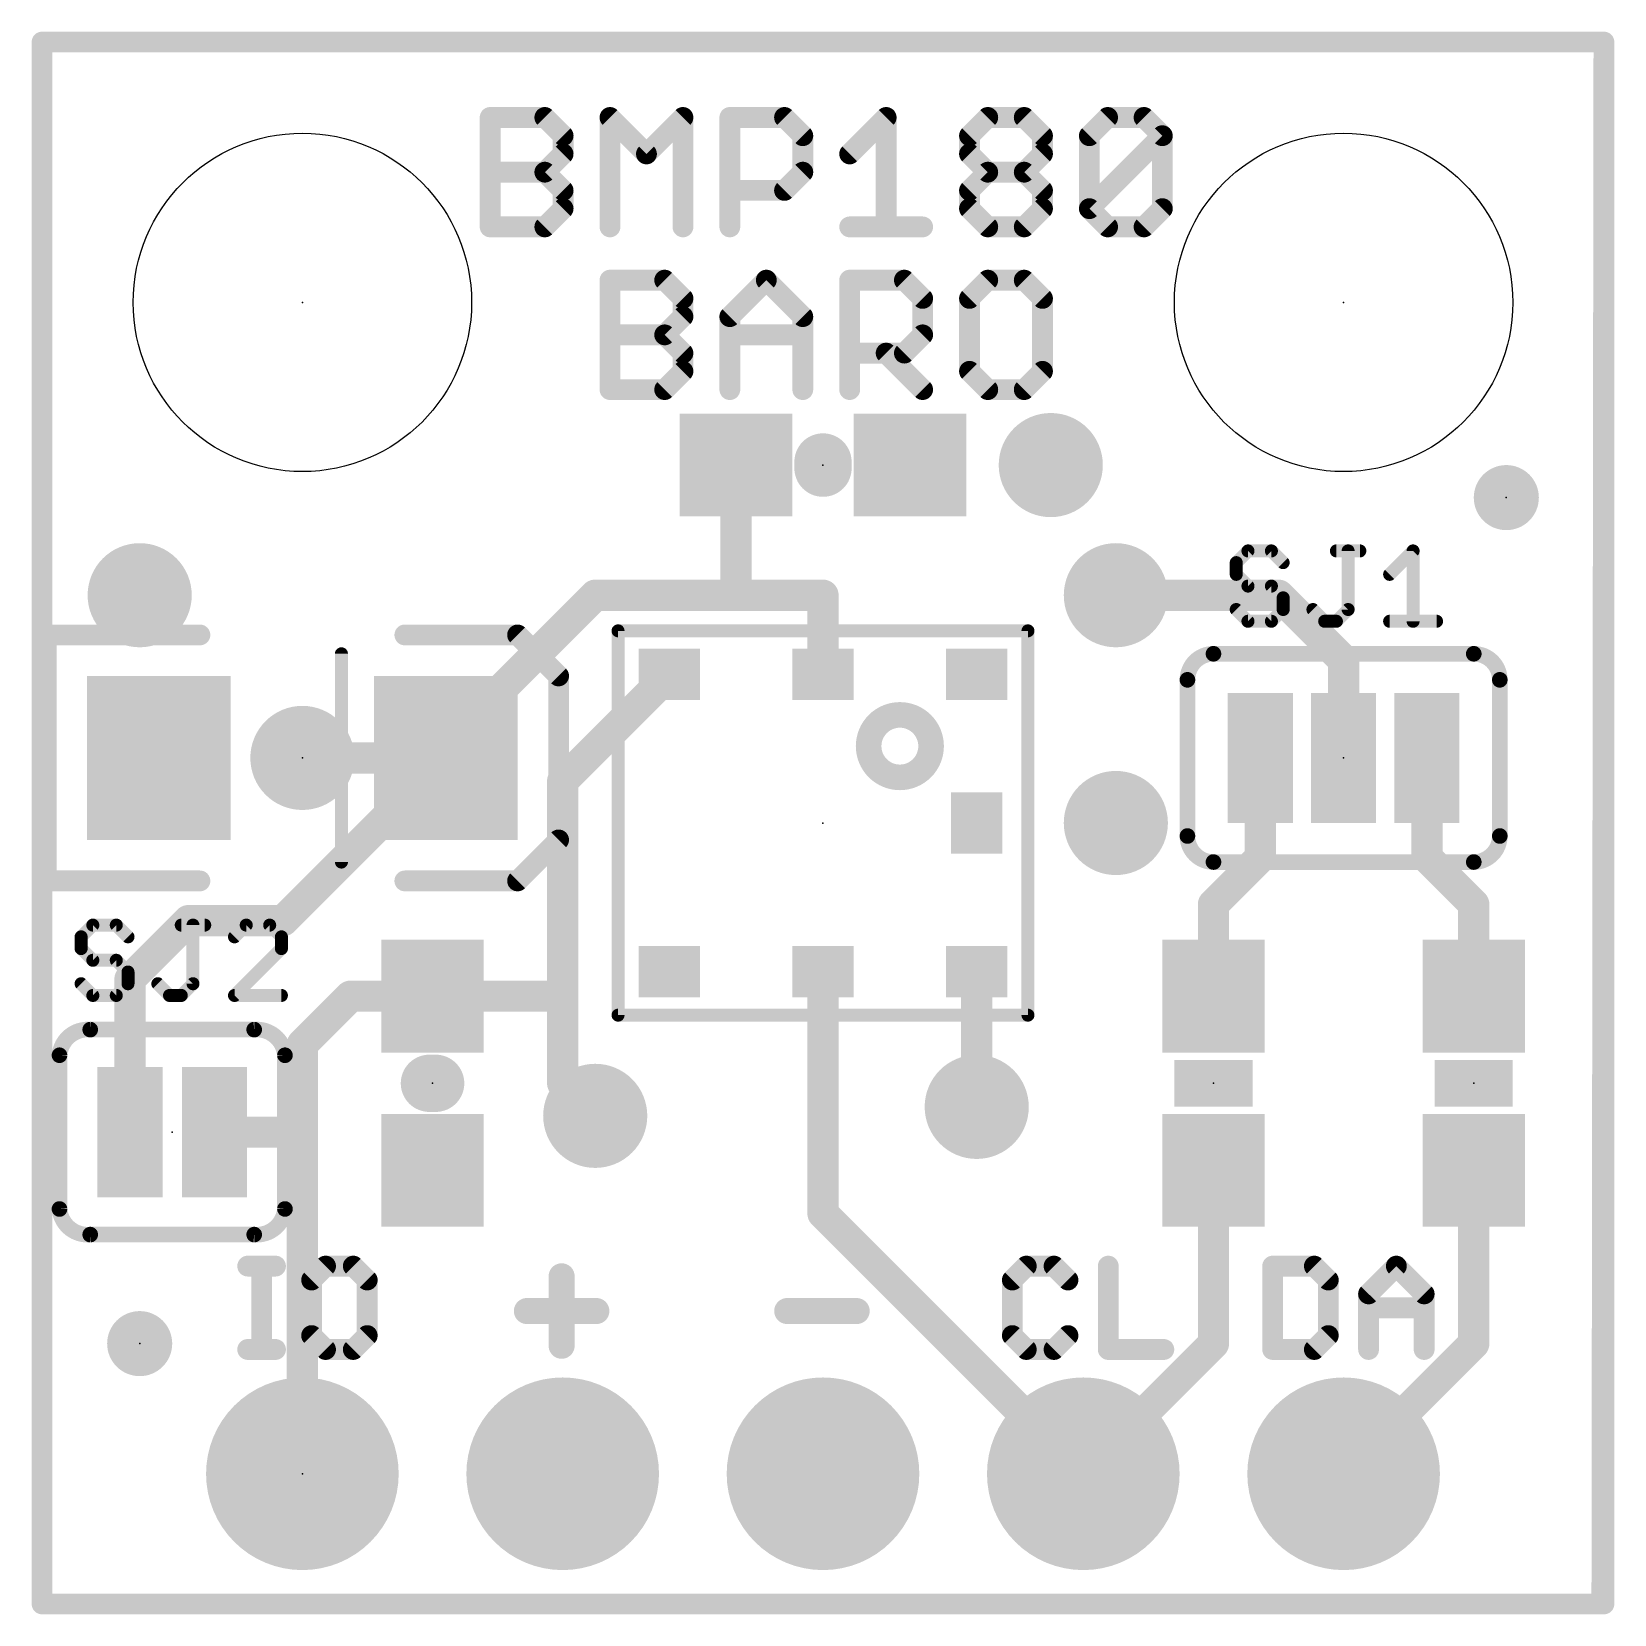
# Model space of a CAD drawing. Extents: x -25.4 to 15.3, y -10.2 to 15.3.
# Drawn here: x -0.1 to 15.34, y -0.1 to 15.34 of the extents above; entities outside this region: 1.
import ezdxf

# ---------------------------------------------------------------- set-up
doc = ezdxf.new("R2010")
doc.units = 0
for name, color, linetype in [('1', 12, 'CONTINUOUS'), ('17', 110, 'CONTINUOUS'), ('18', 110, 'CONTINUOUS'), ('20', 53, 'CONTINUOUS'), ('21', 41, 'CONTINUOUS'), ('23', 53, 'CONTINUOUS')]:
    doc.layers.add(name, color=color, linetype=linetype)

# ---------------------------------------------------------------- blocks, each defined once
blk = doc.blocks.new('RECT')
blk.add_solid([(-0.5, -0.5), (0.5, -0.5), (-0.5, 0.5), (0.5, 0.5)])
blk = doc.blocks.new('PIE')
at = {"const_width": 0.5}
blk.add_lwpolyline([(0, -0.25, 1), (0, 0.25, 1), (0, -0.25)], format="xyb", dxfattribs=at)
blk = doc.blocks.new('ROUNDP')
at = {"const_width": 0.5}
blk.add_lwpolyline([(0, -0.25, 1), (0, 0.25, 1), (0, -0.25)], format="xyb", dxfattribs=at)
blk = doc.blocks.new('ROUNDV')
at = {"const_width": 0.5}
blk.add_lwpolyline([(0, -0.25, 1), (0, 0.25, 1), (0, -0.25)], format="xyb", dxfattribs=at)

msp = doc.modelspace()

# ---------------------------------------------------------------- linework, layer by layer
at = {"layer": '1'}
for points, const_width in [([(0, 15.24), (0, 0)], 0.2032), ([(15.24, 15.24), (0, 15.24)], 0.2032), ([(15.24, 0), (15.24, 15.24)], 0.2032), ([(6.77, 11.1125), (6.77, 9.8425)], 0.3048), ([(3.94, 8.385), (5.3975, 9.8425)], 0.3048), ([(5.3975, 9.8425), (6.77, 9.8425)], 0.3048), ([(6.77, 9.8425), (7.62, 9.8425)], 0.3048), ([(7.62, 9.07), (7.62, 9.8425)], 0.3048), ([(10.4775, 9.8425), (12.065, 9.8425)], 0.3048), ([(12.065, 9.8425), (12.7, 9.2075)], 0.3048), ([(12.7, 9.2075), (12.7, 8.255)], 0.3048), ([(6.12, 9.07), (5.08, 8.03)], 0.3048), ([(3.94, 8.255), (3.94, 8.385)], 0.3048), ([(2.3525, 6.6675), (3.94, 8.255)], 0.3048), ([(2.54, 8.255), (3.94, 8.255)], 0.3048), ([(11.8872, 8.255), (11.8872, 7.2835)], 0.3048), ([(13.5128, 8.255), (13.5128, 7.2835)], 0.3048), ([(5.08, 8.03), (5.08, 6.35)], 0.3048), ([(11.43, 6.8262), (11.8872, 7.2835)], 0.3048), ([(13.97, 6.8262), (13.5128, 7.2835)], 0.3048), ([(11.43, 5.93), (11.43, 6.8262)], 0.3048), ([(13.97, 5.93), (13.97, 6.8262)], 0.3048), ([(0.8581, 6.0968), (1.4287, 6.6675)], 0.3048), ([(1.4287, 6.6675), (2.3525, 6.6675)], 0.3048), ([(5.08, 5.93), (5.08, 6.35)], 0.3048), ([(0.8581, 4.6037), (0.8581, 6.0968)], 0.3048), ([(7.62, 6.17), (7.62, 3.81)], 0.3048), ([(9.12, 6.17), (9.12, 4.85)], 0.3048), ([(3.009, 5.93), (2.54, 5.461)], 0.3048), ([(3.81, 5.93), (3.009, 5.93)], 0.3048), ([(3.81, 5.93), (5.08, 5.93)], 0.3048), ([(5.08, 5.93), (5.08, 5.08)], 0.3048), ([(2.54, 4.6037), (2.54, 5.461)], 0.3048), ([(5.08, 5.08), (5.3975, 4.7625)], 0.3048), ([(2.54, 4.6037), (1.6819, 4.6037)], 0.3048), ([(2.54, 1.27), (2.54, 4.6037)], 0.3048), ([(11.43, 4.23), (11.43, 2.54)], 0.3048), ([(13.97, 4.23), (13.97, 2.54)], 0.3048), ([(7.62, 3.81), (10.16, 1.27)], 0.3048), ([(11.43, 2.54), (10.16, 1.27)], 0.3048), ([(13.97, 2.54), (12.7, 1.27)], 0.3048), ([(0, 0), (15.24, 0)], 0.2032)]:
    msp.add_lwpolyline(points, dxfattribs=dict(at, const_width=const_width))
for points, const_width in [([(0.0508, 15.24, 1), (-0.0508, 15.24)], 0.1016), ([(0, 15.2908, 1), (0, 15.1892)], 0.1016), ([(15.2908, 15.24, 1), (15.1892, 15.24)], 0.1016), ([(15.24, 15.1892, 1), (15.24, 15.2908)], 0.1016), ([(6.8462, 11.1125, 1), (6.6938, 11.1125)], 0.1524), ([(5.3975, 9.9187, 1), (5.3975, 9.7663)], 0.1524), ([(5.4514, 9.7886, 1), (5.3436, 9.8964)], 0.1524), ([(6.77, 9.9187, 1), (6.77, 9.7663)], 0.1524), ([(6.6938, 9.8425, 1), (6.8462, 9.8425)], 0.1524), ([(6.77, 9.7663, 1), (6.77, 9.9187)], 0.1524), ([(7.6962, 9.8425, 1), (7.5438, 9.8425)], 0.1524), ([(7.62, 9.7663, 1), (7.62, 9.9187)], 0.1524), ([(10.4775, 9.9187, 1), (10.4775, 9.7663)], 0.1524), ([(12.1189, 9.8964, 1), (12.0111, 9.7886)], 0.1524), ([(12.065, 9.7663, 1), (12.065, 9.9187)], 0.1524), ([(12.7762, 9.2075, 1), (12.6238, 9.2075)], 0.1524), ([(12.6461, 9.1536, 1), (12.7539, 9.2614)], 0.1524), ([(6.1739, 9.0161, 1), (6.0661, 9.1239)], 0.1524), ([(7.5438, 9.07, 1), (7.6962, 9.07)], 0.1524), ([(4.0162, 8.385, 1), (3.8638, 8.385)], 0.1524), ([(3.8861, 8.4389, 1), (3.9939, 8.3311)], 0.1524), ([(2.54, 8.3312, 1), (2.54, 8.1788)], 0.1524), ([(3.9939, 8.2011, 1), (3.8861, 8.3089)], 0.1524), ([(3.94, 8.1788, 1), (3.94, 8.3312)], 0.1524), ([(11.9634, 8.255, 1), (11.811, 8.255)], 0.1524), ([(13.589, 8.255, 1), (13.4366, 8.255)], 0.1524), ([(3.8638, 8.255, 1), (4.0162, 8.255)], 0.1524), ([(12.6238, 8.255, 1), (12.7762, 8.255)], 0.1524), ([(5.1562, 8.03, 1), (5.0038, 8.03)], 0.1524), ([(5.0261, 8.0839, 1), (5.1339, 7.9761)], 0.1524), ([(11.9411, 7.2296, 1), (11.8333, 7.3373)], 0.1524), ([(13.5667, 7.3373, 1), (13.4589, 7.2296)], 0.1524), ([(11.811, 7.2835, 1), (11.9634, 7.2835)], 0.1524), ([(13.4366, 7.2835, 1), (13.589, 7.2835)], 0.1524), ([(11.5062, 6.8262, 1), (11.3538, 6.8262)], 0.1524), ([(11.3761, 6.8801, 1), (11.4839, 6.7724)], 0.1524), ([(14.0462, 6.8262, 1), (13.8938, 6.8262)], 0.1524), ([(13.9161, 6.7724, 1), (14.0239, 6.8801)], 0.1524), ([(1.4287, 6.7437, 1), (1.4287, 6.5913)], 0.1524), ([(1.4826, 6.6136, 1), (1.3749, 6.7214)], 0.1524), ([(2.2986, 6.7214, 1), (2.4064, 6.6136)], 0.1524), ([(2.3525, 6.5913, 1), (2.3525, 6.7437)], 0.1524), ([(5.1562, 6.35, 1), (5.0038, 6.35)], 0.1524), ([(5.0038, 6.35, 1), (5.1562, 6.35)], 0.1524), ([(0.9343, 6.0968, 1), (0.7819, 6.0968)], 0.1524), ([(0.8042, 6.1507, 1), (0.912, 6.043)], 0.1524), ([(7.6962, 6.17, 1), (7.5438, 6.17)], 0.1524), ([(9.1962, 6.17, 1), (9.0438, 6.17)], 0.1524), ([(3.009, 6.0062, 1), (3.009, 5.8538)], 0.1524), ([(3.0629, 5.8761, 1), (2.9551, 5.9839)], 0.1524), ([(3.81, 6.0062, 1), (3.81, 5.8538)], 0.1524), ([(3.81, 5.8538, 1), (3.81, 6.0062)], 0.1524), ([(5.1562, 5.93, 1), (5.0038, 5.93)], 0.1524), ([(5.08, 5.8538, 1), (5.08, 6.0062)], 0.1524), ([(5.0038, 5.93, 1), (5.1562, 5.93)], 0.1524), ([(11.3538, 5.93, 1), (11.5062, 5.93)], 0.1524), ([(13.8938, 5.93, 1), (14.0462, 5.93)], 0.1524), ([(2.6162, 5.461, 1), (2.4638, 5.461)], 0.1524), ([(2.4861, 5.5149, 1), (2.5939, 5.4071)], 0.1524), ([(5.1339, 5.1339, 1), (5.0261, 5.0261)], 0.1524), ([(5.0038, 5.08, 1), (5.1562, 5.08)], 0.1524), ([(5.3436, 4.7086, 1), (5.4514, 4.8164)], 0.1524), ([(9.0438, 4.85, 1), (9.1962, 4.85)], 0.1524), ([(0.7819, 4.6037, 1), (0.9343, 4.6037)], 0.1524), ([(1.6819, 4.6799, 1), (1.6819, 4.5275)], 0.1524), ([(2.6162, 4.6037, 1), (2.4638, 4.6037)], 0.1524), ([(2.4638, 4.6037, 1), (2.6162, 4.6037)], 0.1524), ([(2.54, 4.5275, 1), (2.54, 4.6799)], 0.1524), ([(11.5062, 4.23, 1), (11.3538, 4.23)], 0.1524), ([(14.0462, 4.23, 1), (13.8938, 4.23)], 0.1524), ([(7.6739, 3.8639, 1), (7.5661, 3.7561)], 0.1524), ([(7.5438, 3.81, 1), (7.6962, 3.81)], 0.1524), ([(11.4839, 2.4861, 1), (11.3761, 2.5939)], 0.1524), ([(14.0239, 2.4861, 1), (13.9161, 2.5939)], 0.1524), ([(11.3538, 2.54, 1), (11.5062, 2.54)], 0.1524), ([(13.8938, 2.54, 1), (14.0462, 2.54)], 0.1524), ([(10.1061, 1.3239, 1), (10.2139, 1.2161)], 0.1524), ([(10.1061, 1.2161, 1), (10.2139, 1.3239)], 0.1524), ([(12.6461, 1.3239, 1), (12.7539, 1.2161)], 0.1524), ([(2.4638, 1.27, 1), (2.6162, 1.27)], 0.1524), ([(0, 0.0508, 1), (0, -0.0508)], 0.1016), ([(-0.0508, 0, 1), (0.0508, 0)], 0.1016), ([(15.1892, 0, 1), (15.2908, 0)], 0.1016), ([(15.24, -0.0508, 1), (15.24, 0.0508)], 0.1016)]:
    msp.add_lwpolyline(points, format="xyb", dxfattribs=dict(at, const_width=const_width))
at = {"layer": '20', "const_width": 0.2032}
for points in [[(15.24, 15.24), (0, 15.24)], [(0, 15.24), (0, 0)], [(15.22, 0), (15.24, 15.24)], [(0, 0), (15.22, 0)]]:
    msp.add_lwpolyline(points, dxfattribs=at)
at = {"layer": '20', "const_width": 0.1016}
for points in [[(0, 15.2908, 1), (0, 15.1892)], [(0.0508, 15.24, 1), (-0.0508, 15.24)], [(15.2908, 15.2399, 1), (15.1892, 15.2401)], [(15.24, 15.1892, 1), (15.24, 15.2908)], [(0, 0.0508, 1), (0, -0.0508)], [(-0.0508, 0, 1), (0.0508, 0)], [(15.1692, 0.0001, 1), (15.2708, -0.0001)], [(15.22, -0.0508, 1), (15.22, 0.0508)]]:
    msp.add_lwpolyline(points, format="xyb", dxfattribs=at)
at = {"layer": '20'}
for centre in [(2.54, 12.7), (12.7, 12.7)]:
    msp.add_circle(centre, 1.651, dxfattribs=at)
at = {"layer": '21'}
for points, const_width in [([(4.3722, 13.4366), (4.3722, 14.5043)], 0.2032), ([(4.3722, 14.5043), (4.906, 14.5043)], 0.2032), ([(4.906, 14.5043), (5.084, 14.3264)], 0.2032), ([(5.5415, 13.4366), (5.5415, 14.5043)], 0.2032), ([(5.5415, 14.5043), (5.8975, 14.1484)], 0.2032), ([(5.8975, 14.1484), (6.2534, 14.5043)], 0.2032), ([(6.2534, 14.5043), (6.2534, 13.4366)], 0.2032), ([(6.7109, 13.4366), (6.7109, 14.5043)], 0.2032), ([(6.7109, 14.5043), (7.2448, 14.5043)], 0.2032), ([(7.2448, 14.5043), (7.4228, 14.3264)], 0.2032), ([(7.8803, 14.1484), (8.2362, 14.5043)], 0.2032), ([(8.2362, 14.5043), (8.2362, 13.4366)], 0.2032), ([(9.0497, 14.3264), (9.2277, 14.5043)], 0.2032), ([(9.2277, 14.5043), (9.5836, 14.5043)], 0.2032), ([(9.5836, 14.5043), (9.7615, 14.3264)], 0.2032), ([(10.2191, 14.3264), (10.3971, 14.5043)], 0.2032), ([(10.3971, 14.5043), (10.753, 14.5043)], 0.2032), ([(10.753, 14.5043), (10.9309, 14.3264)], 0.2032), ([(5.084, 14.3264), (5.084, 14.1484)], 0.2032), ([(7.4228, 14.3264), (7.4228, 13.9705)], 0.2032), ([(9.0497, 14.1484), (9.0497, 14.3264)], 0.2032), ([(9.7615, 14.3264), (9.7615, 14.1484)], 0.2032), ([(10.2191, 13.6146), (10.2191, 14.3264)], 0.2032), ([(10.2191, 13.6146), (10.9309, 14.3264)], 0.2032), ([(10.9309, 14.3264), (10.9309, 13.6146)], 0.2032), ([(5.084, 14.1484), (4.906, 13.9705)], 0.2032), ([(9.2277, 13.9705), (9.0497, 14.1484)], 0.2032), ([(9.7615, 14.1484), (9.5836, 13.9705)], 0.2032), ([(4.3722, 13.9705), (4.906, 13.9705)], 0.2032), ([(4.906, 13.9705), (5.084, 13.7925)], 0.2032), ([(7.4228, 13.9705), (7.2448, 13.7925)], 0.2032), ([(9.0497, 13.7925), (9.2277, 13.9705)], 0.2032), ([(9.2277, 13.9705), (9.5836, 13.9705)], 0.2032), ([(9.5836, 13.9705), (9.7615, 13.7925)], 0.2032), ([(5.084, 13.7925), (5.084, 13.6146)], 0.2032), ([(7.2448, 13.7925), (6.7109, 13.7925)], 0.2032), ([(9.0497, 13.6146), (9.0497, 13.7925)], 0.2032), ([(9.7615, 13.7925), (9.7615, 13.6146)], 0.2032), ([(5.084, 13.6146), (4.906, 13.4366)], 0.2032), ([(9.2277, 13.4366), (9.0497, 13.6146)], 0.2032), ([(9.7615, 13.6146), (9.5836, 13.4366)], 0.2032), ([(10.3971, 13.4366), (10.2191, 13.6146)], 0.2032), ([(10.9309, 13.6146), (10.753, 13.4366)], 0.2032), ([(4.906, 13.4366), (4.3722, 13.4366)], 0.2032), ([(7.8803, 13.4366), (8.5922, 13.4366)], 0.2032), ([(9.5836, 13.4366), (9.2277, 13.4366)], 0.2032), ([(10.753, 13.4366), (10.3971, 13.4366)], 0.2032), ([(5.5416, 11.8491), (5.5416, 12.9168)], 0.2032), ([(5.5416, 12.9168), (6.0754, 12.9168)], 0.2032), ([(6.0754, 12.9168), (6.2534, 12.7389)], 0.2032), ([(6.711, 12.5609), (7.0669, 12.9168)], 0.2032), ([(7.0669, 12.9168), (7.4228, 12.5609)], 0.2032), ([(7.8803, 11.8491), (7.8803, 12.9168)], 0.2032), ([(7.8803, 12.9168), (8.4142, 12.9168)], 0.2032), ([(8.4142, 12.9168), (8.5922, 12.7389)], 0.2032), ([(9.2277, 12.9168), (9.0497, 12.7389)], 0.2032), ([(9.5836, 12.9168), (9.2277, 12.9168)], 0.2032), ([(9.7615, 12.7389), (9.5836, 12.9168)], 0.2032), ([(6.2534, 12.7389), (6.2534, 12.5609)], 0.2032), ([(8.5922, 12.7389), (8.5922, 12.383)], 0.2032), ([(9.0497, 12.7389), (9.0497, 12.0271)], 0.2032), ([(9.7615, 12.0271), (9.7615, 12.7389)], 0.2032), ([(6.2534, 12.5609), (6.0754, 12.383)], 0.2032), ([(6.711, 11.8491), (6.711, 12.5609)], 0.2032), ([(7.4228, 12.5609), (7.4228, 11.8491)], 0.2032), ([(5.5416, 12.383), (6.0754, 12.383)], 0.2032), ([(6.0754, 12.383), (6.2534, 12.205)], 0.2032), ([(6.711, 12.383), (7.4228, 12.383)], 0.2032), ([(8.5922, 12.383), (8.4142, 12.205)], 0.2032), ([(6.2534, 12.205), (6.2534, 12.0271)], 0.2032), ([(8.4142, 12.205), (7.8803, 12.205)], 0.2032), ([(8.2363, 12.205), (8.5922, 11.8491)], 0.2032), ([(6.2534, 12.0271), (6.0754, 11.8491)], 0.2032), ([(9.0497, 12.0271), (9.2277, 11.8491)], 0.2032), ([(9.5836, 11.8491), (9.7615, 12.0271)], 0.2032), ([(6.0754, 11.8491), (5.5416, 11.8491)], 0.2032), ([(9.2277, 11.8491), (9.5836, 11.8491)], 0.2032), ([(7.62, 11.143), (7.62, 11.082)], 0.5588), ([(11.7666, 10.2749), (11.6523, 10.1605)], 0.127), ([(11.6523, 10.1605), (11.6523, 10.0461)], 0.127), ([(11.9954, 10.2749), (11.7666, 10.2749)], 0.127), ([(12.1098, 10.1605), (11.9954, 10.2749)], 0.127), ([(12.6295, 10.2749), (12.8583, 10.2749)], 0.127), ([(12.7439, 9.7029), (12.7439, 10.2749)], 0.127), ([(13.1491, 10.0461), (13.3779, 10.2749)], 0.127), ([(13.3779, 10.2749), (13.3779, 9.5885)], 0.127), ([(11.6523, 10.0461), (11.7666, 9.9317)], 0.127), ([(11.7666, 9.9317), (11.9954, 9.9317)], 0.127), ([(11.9954, 9.9317), (12.1098, 9.8173)], 0.127), ([(11.7666, 9.5885), (11.6523, 9.7029)], 0.127), ([(12.1098, 9.7029), (11.9954, 9.5885)], 0.127), ([(12.1098, 9.8173), (12.1098, 9.7029)], 0.127), ([(12.4007, 9.7029), (12.5151, 9.5885)], 0.127), ([(12.6295, 9.5885), (12.7439, 9.7029)], 0.127), ([(11.9954, 9.5885), (11.7666, 9.5885)], 0.127), ([(12.5151, 9.5885), (12.6295, 9.5885)], 0.127), ([(13.1491, 9.5885), (13.6067, 9.5885)], 0.127), ([(0.04, 7.055), (0.04, 9.455)], 0.2032), ([(0.04, 9.455), (1.54, 9.455)], 0.2032), ([(4.64, 9.455), (3.54, 9.455)], 0.2032), ([(5.04, 9.055), (4.64, 9.455)], 0.2032), ([(5.62, 9.495), (5.62, 5.745)], 0.127), ([(9.62, 9.495), (5.62, 9.495)], 0.127), ([(9.62, 5.745), (9.62, 9.495)], 0.127), ([(2.921, 9.271), (2.921, 7.239)], 0.127), ([(11.43, 9.271), (13.97, 9.271)], 0.1524), ([(5.04, 7.455), (5.04, 9.055)], 0.2032), ([(11.176, 7.493), (11.176, 9.017)], 0.1524), ([(14.224, 7.493), (14.224, 9.017)], 0.1524), ([(4.64, 7.055), (5.04, 7.455)], 0.2032), ([(13.97, 7.239), (11.43, 7.239)], 0.1524), ([(1.54, 7.055), (0.04, 7.055)], 0.2032), ([(3.54, 7.055), (4.64, 7.055)], 0.2032), ([(0.4954, 6.6236), (0.381, 6.5092)], 0.127), ([(0.7242, 6.6236), (0.4954, 6.6236)], 0.127), ([(0.8386, 6.5092), (0.7242, 6.6236)], 0.127), ([(1.3582, 6.6236), (1.587, 6.6236)], 0.127), ([(1.4726, 6.0516), (1.4726, 6.6236)], 0.127), ([(1.9922, 6.6236), (1.8778, 6.5092)], 0.127), ([(2.221, 6.6236), (1.9922, 6.6236)], 0.127), ([(2.3354, 6.5092), (2.221, 6.6236)], 0.127), ([(0.381, 6.5092), (0.381, 6.3948)], 0.127), ([(2.3354, 6.3948), (2.3354, 6.5092)], 0.127), ([(0.381, 6.3948), (0.4954, 6.2804)], 0.127), ([(0.4954, 6.2804), (0.7242, 6.2804)], 0.127), ([(0.7242, 6.2804), (0.8386, 6.166)], 0.127), ([(1.8778, 5.9373), (2.3354, 6.3948)], 0.127), ([(0.8386, 6.166), (0.8386, 6.0516)], 0.127), ([(0.4954, 5.9373), (0.381, 6.0516)], 0.127), ([(0.8386, 6.0516), (0.7242, 5.9373)], 0.127), ([(1.1294, 6.0516), (1.2438, 5.9373)], 0.127), ([(1.3582, 5.9373), (1.4726, 6.0516)], 0.127), ([(0.7242, 5.9373), (0.4954, 5.9373)], 0.127), ([(1.2438, 5.9373), (1.3582, 5.9373)], 0.127), ([(2.3354, 5.9373), (1.8778, 5.9373)], 0.127), ([(5.62, 5.745), (9.62, 5.745)], 0.127), ([(0.47, 5.6038), (2.07, 5.6038)], 0.1524), ([(0.17, 3.8538), (0.17, 5.3538)], 0.1524), ([(2.37, 3.8538), (2.37, 5.3538)], 0.1524), ([(3.8405, 5.08), (3.7795, 5.08)], 0.5588), ([(2.07, 3.6038), (0.47, 3.6038)], 0.1524), ([(2.0066, 3.2963), (2.2778, 3.2963)], 0.2032), ([(2.1422, 2.4829), (2.1422, 3.2963)], 0.2032), ([(2.7659, 3.2963), (2.6303, 3.1608)], 0.2032), ([(3.037, 3.2963), (2.7659, 3.2963)], 0.2032), ([(3.1726, 3.1608), (3.037, 3.2963)], 0.2032), ([(9.6034, 3.2963), (9.4679, 3.1608)], 0.2032), ([(9.8746, 3.2963), (9.6034, 3.2963)], 0.2032), ([(10.0102, 3.1608), (9.8746, 3.2963)], 0.2032), ([(10.4034, 3.2963), (10.4034, 2.4829)], 0.2032), ([(12.0079, 3.2963), (12.0079, 2.4829)], 0.2032), ([(12.4146, 3.2963), (12.0079, 3.2963)], 0.2032), ([(12.5502, 3.1608), (12.4146, 3.2963)], 0.2032), ([(12.9434, 3.0252), (13.2145, 3.2963)], 0.2032), ([(13.2145, 3.2963), (13.4857, 3.0252)], 0.2032), ([(2.6303, 3.1608), (2.6303, 2.6184)], 0.2032), ([(3.1726, 2.6184), (3.1726, 3.1608)], 0.2032), ([(5.0697, 3.1969), (5.0697, 2.519)], 0.254), ([(9.4679, 3.1608), (9.4679, 2.6184)], 0.2032), ([(12.5502, 2.6184), (12.5502, 3.1608)], 0.2032), ([(12.9434, 2.4829), (12.9434, 3.0252)], 0.2032), ([(13.4857, 3.0252), (13.4857, 2.4829)], 0.2032), ([(4.7308, 2.8579), (5.4087, 2.8579)], 0.254), ([(7.2708, 2.8579), (7.9487, 2.8579)], 0.254), ([(12.9434, 2.8896), (13.4857, 2.8896)], 0.2032), ([(2.6303, 2.6184), (2.7659, 2.4829)], 0.2032), ([(3.037, 2.4829), (3.1726, 2.6184)], 0.2032), ([(9.4679, 2.6184), (9.6034, 2.4829)], 0.2032), ([(9.8746, 2.4829), (10.0102, 2.6184)], 0.2032), ([(12.4146, 2.4829), (12.5502, 2.6184)], 0.2032), ([(2.0066, 2.4829), (2.2778, 2.4829)], 0.2032), ([(2.7659, 2.4829), (3.037, 2.4829)], 0.2032), ([(9.6034, 2.4829), (9.8746, 2.4829)], 0.2032), ([(10.4034, 2.4829), (10.9457, 2.4829)], 0.2032), ([(12.0079, 2.4829), (12.4146, 2.4829)], 0.2032)]:
    msp.add_lwpolyline(points, dxfattribs=dict(at, const_width=const_width))
for points, const_width in [([(4.423, 14.5043, 1), (4.3214, 14.5043)], 0.1016), ([(4.3722, 14.5551, 1), (4.3722, 14.4535)], 0.1016), ([(4.9419, 14.5402, 1), (4.8701, 14.4684)], 0.1016), ([(4.906, 14.4535, 1), (4.906, 14.5551)], 0.1016), ([(5.5775, 14.5402, 1), (5.5056, 14.4684)], 0.1016), ([(5.5923, 14.5043, 1), (5.4908, 14.5043)], 0.1016), ([(6.3042, 14.5043, 1), (6.2026, 14.5043)], 0.1016), ([(6.2893, 14.4684, 1), (6.2174, 14.5402)], 0.1016), ([(6.7617, 14.5043, 1), (6.6601, 14.5043)], 0.1016), ([(6.7109, 14.5551, 1), (6.7109, 14.4535)], 0.1016), ([(7.2807, 14.5402, 1), (7.2089, 14.4684)], 0.1016), ([(7.2448, 14.4535, 1), (7.2448, 14.5551)], 0.1016), ([(8.287, 14.5043, 1), (8.1854, 14.5043)], 0.1016), ([(8.2722, 14.4684, 1), (8.2003, 14.5402)], 0.1016), ([(9.2277, 14.5551, 1), (9.2277, 14.4535)], 0.1016), ([(9.2636, 14.4684, 1), (9.1918, 14.5402)], 0.1016), ([(9.6195, 14.5402, 1), (9.5477, 14.4684)], 0.1016), ([(9.5836, 14.4535, 1), (9.5836, 14.5551)], 0.1016), ([(10.3971, 14.5551, 1), (10.3971, 14.4535)], 0.1016), ([(10.433, 14.4684, 1), (10.3612, 14.5402)], 0.1016), ([(10.7889, 14.5402, 1), (10.7171, 14.4684)], 0.1016), ([(10.753, 14.4535, 1), (10.753, 14.5551)], 0.1016), ([(5.1348, 14.3264, 1), (5.0332, 14.3264)], 0.1016), ([(5.048, 14.2904, 1), (5.1199, 14.3623)], 0.1016), ([(7.4736, 14.3264, 1), (7.372, 14.3264)], 0.1016), ([(7.3868, 14.2904, 1), (7.4587, 14.3623)], 0.1016), ([(9.1005, 14.3264, 1), (8.9989, 14.3264)], 0.1016), ([(9.0138, 14.3623, 1), (9.0857, 14.2904)], 0.1016), ([(9.8123, 14.3264, 1), (9.7107, 14.3264)], 0.1016), ([(9.7256, 14.2904, 1), (9.7975, 14.3623)], 0.1016), ([(10.2699, 14.3264, 1), (10.1683, 14.3264)], 0.1016), ([(10.1832, 14.3623, 1), (10.2551, 14.2904)], 0.1016), ([(10.9817, 14.3264, 1), (10.8801, 14.3264)], 0.1016), ([(10.9669, 14.2904, 1), (10.895, 14.3623)], 0.1016), ([(10.895, 14.2904, 1), (10.9669, 14.3623)], 0.1016), ([(5.1199, 14.1125, 1), (5.048, 14.1843)], 0.1016), ([(5.8615, 14.1843, 1), (5.9334, 14.1125)], 0.1016), ([(5.8615, 14.1125, 1), (5.9334, 14.1843)], 0.1016), ([(7.8444, 14.1843, 1), (7.9163, 14.1125)], 0.1016), ([(9.0857, 14.1843, 1), (9.0138, 14.1125)], 0.1016), ([(9.7975, 14.1125, 1), (9.7256, 14.1843)], 0.1016), ([(4.3722, 14.0213, 1), (4.3722, 13.9197)], 0.1016), ([(4.9419, 14.0064, 1), (4.8701, 13.9345)], 0.1016), ([(4.8701, 14.0064, 1), (4.9419, 13.9345)], 0.1016), ([(4.906, 13.9197, 1), (4.906, 14.0213)], 0.1016), ([(5.0332, 14.1484, 1), (5.1348, 14.1484)], 0.1016), ([(7.4587, 13.9345, 1), (7.3868, 14.0064)], 0.1016), ([(8.9989, 14.1484, 1), (9.1005, 14.1484)], 0.1016), ([(9.2277, 14.0213, 1), (9.2277, 13.9197)], 0.1016), ([(9.2636, 13.9345, 1), (9.1918, 14.0064)], 0.1016), ([(9.1918, 13.9345, 1), (9.2636, 14.0064)], 0.1016), ([(9.6195, 14.0064, 1), (9.5477, 13.9345)], 0.1016), ([(9.5477, 14.0064, 1), (9.6195, 13.9345)], 0.1016), ([(9.5836, 13.9197, 1), (9.5836, 14.0213)], 0.1016), ([(9.7107, 14.1484, 1), (9.8123, 14.1484)], 0.1016), ([(7.372, 13.9705, 1), (7.4736, 13.9705)], 0.1016), ([(5.1348, 13.7925, 1), (5.0332, 13.7925)], 0.1016), ([(5.048, 13.7566, 1), (5.1199, 13.8284)], 0.1016), ([(6.7109, 13.8433, 1), (6.7109, 13.7417)], 0.1016), ([(7.2089, 13.8284, 1), (7.2807, 13.7566)], 0.1016), ([(7.2448, 13.7417, 1), (7.2448, 13.8433)], 0.1016), ([(9.1005, 13.7925, 1), (8.9989, 13.7925)], 0.1016), ([(9.0138, 13.8284, 1), (9.0857, 13.7566)], 0.1016), ([(9.8123, 13.7925, 1), (9.7107, 13.7925)], 0.1016), ([(9.7256, 13.7566, 1), (9.7975, 13.8284)], 0.1016), ([(5.0332, 13.6146, 1), (5.1348, 13.6146)], 0.1016), ([(5.1199, 13.5786, 1), (5.048, 13.6505)], 0.1016), ([(9.0857, 13.6505, 1), (9.0138, 13.5786)], 0.1016), ([(8.9989, 13.6146, 1), (9.1005, 13.6146)], 0.1016), ([(9.7107, 13.6146, 1), (9.8123, 13.6146)], 0.1016), ([(9.7975, 13.5786, 1), (9.7256, 13.6505)], 0.1016), ([(10.2551, 13.6505, 1), (10.1832, 13.5786)], 0.1016), ([(10.1832, 13.6505, 1), (10.2551, 13.5786)], 0.1016), ([(10.1683, 13.6146, 1), (10.2699, 13.6146)], 0.1016), ([(10.8801, 13.6146, 1), (10.9817, 13.6146)], 0.1016), ([(10.9669, 13.5786, 1), (10.895, 13.6505)], 0.1016), ([(4.3722, 13.4874, 1), (4.3722, 13.3858)], 0.1016), ([(4.3214, 13.4366, 1), (4.423, 13.4366)], 0.1016), ([(4.8701, 13.4725, 1), (4.9419, 13.4007)], 0.1016), ([(4.906, 13.3858, 1), (4.906, 13.4874)], 0.1016), ([(5.4908, 13.4366, 1), (5.5923, 13.4366)], 0.1016), ([(6.2026, 13.4366, 1), (6.3042, 13.4366)], 0.1016), ([(6.6601, 13.4366, 1), (6.7617, 13.4366)], 0.1016), ([(7.8803, 13.4874, 1), (7.8803, 13.3858)], 0.1016), ([(8.1854, 13.4366, 1), (8.287, 13.4366)], 0.1016), ([(8.5922, 13.3858, 1), (8.5922, 13.4874)], 0.1016), ([(9.2277, 13.4874, 1), (9.2277, 13.3858)], 0.1016), ([(9.1918, 13.4007, 1), (9.2636, 13.4725)], 0.1016), ([(9.5477, 13.4725, 1), (9.6195, 13.4007)], 0.1016), ([(9.5836, 13.3858, 1), (9.5836, 13.4874)], 0.1016), ([(10.3971, 13.4874, 1), (10.3971, 13.3858)], 0.1016), ([(10.3612, 13.4007, 1), (10.433, 13.4725)], 0.1016), ([(10.7171, 13.4725, 1), (10.7889, 13.4007)], 0.1016), ([(10.753, 13.3858, 1), (10.753, 13.4874)], 0.1016), ([(5.5924, 12.9168, 1), (5.4908, 12.9168)], 0.1016), ([(5.5416, 12.9676, 1), (5.5416, 12.866)], 0.1016), ([(6.1113, 12.9527, 1), (6.0395, 12.8809)], 0.1016), ([(6.0754, 12.866, 1), (6.0754, 12.9676)], 0.1016), ([(7.1028, 12.9527, 1), (7.0309, 12.8809)], 0.1016), ([(7.1028, 12.8809, 1), (7.0309, 12.9527)], 0.1016), ([(7.9311, 12.9168, 1), (7.8295, 12.9168)], 0.1016), ([(7.8803, 12.9676, 1), (7.8803, 12.866)], 0.1016), ([(8.4501, 12.9527, 1), (8.3783, 12.8809)], 0.1016), ([(8.4142, 12.866, 1), (8.4142, 12.9676)], 0.1016), ([(9.2277, 12.9676, 1), (9.2277, 12.866)], 0.1016), ([(9.2636, 12.8809, 1), (9.1918, 12.9527)], 0.1016), ([(9.6195, 12.9527, 1), (9.5477, 12.8809)], 0.1016), ([(9.5836, 12.866, 1), (9.5836, 12.9676)], 0.1016), ([(6.3042, 12.7389, 1), (6.2026, 12.7389)], 0.1016), ([(6.2174, 12.7029, 1), (6.2893, 12.7748)], 0.1016), ([(8.643, 12.7389, 1), (8.5414, 12.7389)], 0.1016), ([(8.5562, 12.7029, 1), (8.6281, 12.7748)], 0.1016), ([(9.1005, 12.7389, 1), (8.9989, 12.7389)], 0.1016), ([(9.0138, 12.7748, 1), (9.0857, 12.7029)], 0.1016), ([(9.8124, 12.7389, 1), (9.7107, 12.7389)], 0.1016), ([(9.7256, 12.7029, 1), (9.7975, 12.7748)], 0.1016), ([(6.2026, 12.5609, 1), (6.3042, 12.5609)], 0.1016), ([(6.2893, 12.525, 1), (6.2174, 12.5968)], 0.1016), ([(6.675, 12.5968, 1), (6.7469, 12.525)], 0.1016), ([(6.7618, 12.5609, 1), (6.6602, 12.5609)], 0.1016), ([(7.4736, 12.5609, 1), (7.372, 12.5609)], 0.1016), ([(7.3868, 12.525, 1), (7.4587, 12.5968)], 0.1016), ([(5.5416, 12.4338, 1), (5.5416, 12.3322)], 0.1016), ([(6.1113, 12.4189, 1), (6.0395, 12.347)], 0.1016), ([(6.0395, 12.4189, 1), (6.1113, 12.347)], 0.1016), ([(6.0754, 12.3322, 1), (6.0754, 12.4338)], 0.1016), ([(6.711, 12.4338, 1), (6.711, 12.3322)], 0.1016), ([(7.4228, 12.3322, 1), (7.4228, 12.4338)], 0.1016), ([(8.5414, 12.383, 1), (8.643, 12.383)], 0.1016), ([(8.6281, 12.347, 1), (8.5562, 12.4189)], 0.1016), ([(6.3042, 12.205, 1), (6.2026, 12.205)], 0.1016), ([(6.2174, 12.1691, 1), (6.2893, 12.2409)], 0.1016), ([(7.8803, 12.2558, 1), (7.8803, 12.1542)], 0.1016), ([(8.2722, 12.2409, 1), (8.2003, 12.1691)], 0.1016), ([(8.3783, 12.2409, 1), (8.4501, 12.1691)], 0.1016), ([(8.4142, 12.1542, 1), (8.4142, 12.2558)], 0.1016), ([(6.2026, 12.0271, 1), (6.3042, 12.0271)], 0.1016), ([(6.2893, 11.9911, 1), (6.2174, 12.063)], 0.1016), ([(9.0857, 12.063, 1), (9.0138, 11.9911)], 0.1016), ([(8.9989, 12.0271, 1), (9.1005, 12.0271)], 0.1016), ([(9.7107, 12.0271, 1), (9.8124, 12.0271)], 0.1016), ([(9.7975, 11.9911, 1), (9.7256, 12.063)], 0.1016), ([(5.5416, 11.8999, 1), (5.5416, 11.7983)], 0.1016), ([(5.4908, 11.8491, 1), (5.5924, 11.8491)], 0.1016), ([(6.0395, 11.885, 1), (6.1113, 11.8132)], 0.1016), ([(6.0754, 11.7983, 1), (6.0754, 11.8999)], 0.1016), ([(6.6602, 11.8491, 1), (6.7618, 11.8491)], 0.1016), ([(7.372, 11.8491, 1), (7.4736, 11.8491)], 0.1016), ([(7.8295, 11.8491, 1), (7.9311, 11.8491)], 0.1016), ([(8.5562, 11.8132, 1), (8.6281, 11.885)], 0.1016), ([(9.2277, 11.8999, 1), (9.2277, 11.7983)], 0.1016), ([(9.1918, 11.8132, 1), (9.2636, 11.885)], 0.1016), ([(9.5477, 11.885, 1), (9.6195, 11.8132)], 0.1016), ([(9.5836, 11.7983, 1), (9.5836, 11.8999)], 0.1016), ([(7.7597, 11.143, 1), (7.4803, 11.143)], 0.2794), ([(7.4803, 11.082, 1), (7.7597, 11.082)], 0.2794), ([(11.684, 10.1605, 1), (11.6205, 10.1605)], 0.0635), ([(11.6298, 10.1829, 1), (11.6747, 10.138)], 0.0635), ([(11.7666, 10.3066, 1), (11.7666, 10.2431)], 0.0635), ([(11.7891, 10.2524, 1), (11.7442, 10.2973)], 0.0635), ([(12.0179, 10.2973, 1), (11.973, 10.2524)], 0.0635), ([(11.9954, 10.2431, 1), (11.9954, 10.3066)], 0.0635), ([(12.0874, 10.138, 1), (12.1323, 10.1829)], 0.0635), ([(12.6295, 10.3066, 1), (12.6295, 10.2431)], 0.0635), ([(12.7756, 10.2749, 1), (12.7121, 10.2749)], 0.0635), ([(12.8583, 10.2431, 1), (12.8583, 10.3066)], 0.0635), ([(13.4096, 10.2749, 1), (13.3461, 10.2749)], 0.0635), ([(13.4003, 10.2524, 1), (13.3554, 10.2973)], 0.0635), ([(11.6205, 10.0461, 1), (11.684, 10.0461)], 0.0635), ([(11.6747, 10.0685, 1), (11.6298, 10.0236)], 0.0635), ([(13.1266, 10.0685, 1), (13.1715, 10.0236)], 0.0635), ([(11.7666, 9.9634, 1), (11.7666, 9.8999)], 0.0635), ([(11.7442, 9.9092, 1), (11.7891, 9.9541)], 0.0635), ([(12.0179, 9.9541, 1), (11.973, 9.9092)], 0.0635), ([(11.9954, 9.8999, 1), (11.9954, 9.9634)], 0.0635), ([(11.6747, 9.7253, 1), (11.6298, 9.6804)], 0.0635), ([(12.1416, 9.8173, 1), (12.0781, 9.8173)], 0.0635), ([(12.0781, 9.7029, 1), (12.1416, 9.7029)], 0.0635), ([(12.1323, 9.6804, 1), (12.0874, 9.7253)], 0.0635), ([(12.0874, 9.7948, 1), (12.1323, 9.8397)], 0.0635), ([(12.4231, 9.7253, 1), (12.3782, 9.6804)], 0.0635), ([(12.7121, 9.7029, 1), (12.7756, 9.7029)], 0.0635), ([(12.7663, 9.6804, 1), (12.7214, 9.7253)], 0.0635), ([(11.7666, 9.6203, 1), (11.7666, 9.5567)], 0.0635), ([(11.7442, 9.566, 1), (11.7891, 9.611)], 0.0635), ([(11.973, 9.611, 1), (12.0179, 9.566)], 0.0635), ([(11.9954, 9.5567, 1), (11.9954, 9.6203)], 0.0635), ([(12.5151, 9.6203, 1), (12.5151, 9.5567)], 0.0635), ([(12.4926, 9.566, 1), (12.5375, 9.611)], 0.0635), ([(12.607, 9.611, 1), (12.6519, 9.566)], 0.0635), ([(12.6295, 9.5567, 1), (12.6295, 9.6203)], 0.0635), ([(13.1491, 9.6203, 1), (13.1491, 9.5567)], 0.0635), ([(13.3461, 9.5885, 1), (13.4096, 9.5885)], 0.0635), ([(13.6067, 9.5567, 1), (13.6067, 9.6203)], 0.0635), ([(0.0908, 9.455, 1), (-0.0108, 9.455)], 0.1016), ([(0.04, 9.5058, 1), (0.04, 9.4042)], 0.1016), ([(1.54, 9.4042, 1), (1.54, 9.5058)], 0.1016), ([(3.54, 9.5058, 1), (3.54, 9.4042)], 0.1016), ([(4.6759, 9.4909, 1), (4.6041, 9.4191)], 0.1016), ([(4.64, 9.4042, 1), (4.64, 9.5058)], 0.1016), ([(5.62, 9.5268, 1), (5.62, 9.4633)], 0.0635), ([(5.6517, 9.495, 1), (5.5883, 9.495)], 0.0635), ([(9.6518, 9.495, 1), (9.5883, 9.495)], 0.0635), ([(9.62, 9.4633, 1), (9.62, 9.5268)], 0.0635), ([(2.9528, 9.271, 1), (2.8893, 9.271)], 0.0635), ([(11.43, 9.271, 0.4142), (11.176, 9.017)], 0.1524), ([(11.43, 9.3091, 1), (11.43, 9.2329)], 0.0762), ([(11.43, 9.2329, 1), (11.43, 9.3091)], 0.0762), ([(14.224, 9.017, 0.4142), (13.97, 9.271)], 0.1524), ([(13.97, 9.3091, 1), (13.97, 9.2329)], 0.0762), ([(13.97, 9.2329, 1), (13.97, 9.3091)], 0.0762), ([(5.0908, 9.055, 1), (4.9892, 9.055)], 0.1016), ([(5.0041, 9.0191, 1), (5.0759, 9.0909)], 0.1016), ([(11.2141, 9.017, 1), (11.1379, 9.017)], 0.0762), ([(11.1379, 9.017, 1), (11.2141, 9.017)], 0.0762), ([(14.2621, 9.017, 1), (14.1859, 9.017)], 0.0762), ([(14.1859, 9.017, 1), (14.2621, 9.017)], 0.0762), ([(8.37, 8.245, 1), (8.37, 8.495, 1), (8.37, 8.245)], 0.6096), ([(8.37, 8.245, 1), (8.37, 8.495, 1), (8.37, 8.245)], 0.6096), ([(11.176, 7.493, 0.4142), (11.43, 7.239)], 0.1524), ([(11.2141, 7.493, 1), (11.1379, 7.493)], 0.0762), ([(13.97, 7.239, 0.4142), (14.224, 7.493)], 0.1524), ([(14.2621, 7.493, 1), (14.1859, 7.493)], 0.0762), ([(4.9892, 7.455, 1), (5.0908, 7.455)], 0.1016), ([(5.0759, 7.4191, 1), (5.0041, 7.4909)], 0.1016), ([(11.1379, 7.493, 1), (11.2141, 7.493)], 0.0762), ([(14.1859, 7.493, 1), (14.2621, 7.493)], 0.0762), ([(2.8893, 7.239, 1), (2.9528, 7.239)], 0.0635), ([(11.43, 7.2771, 1), (11.43, 7.2009)], 0.0762), ([(11.43, 7.2009, 1), (11.43, 7.2771)], 0.0762), ([(13.97, 7.2771, 1), (13.97, 7.2009)], 0.0762), ([(13.97, 7.2009, 1), (13.97, 7.2771)], 0.0762), ([(0.04, 7.1058, 1), (0.04, 7.0042)], 0.1016), ([(-0.0108, 7.055, 1), (0.0908, 7.055)], 0.1016), ([(1.54, 7.0042, 1), (1.54, 7.1058)], 0.1016), ([(3.54, 7.1058, 1), (3.54, 7.0042)], 0.1016), ([(4.6041, 7.0909, 1), (4.6759, 7.0191)], 0.1016), ([(4.64, 7.0042, 1), (4.64, 7.1058)], 0.1016), ([(0.4954, 6.6554, 1), (0.4954, 6.5919)], 0.0635), ([(0.5178, 6.6012, 1), (0.4729, 6.6461)], 0.0635), ([(0.7466, 6.6461, 1), (0.7017, 6.6012)], 0.0635), ([(0.7242, 6.5919, 1), (0.7242, 6.6554)], 0.0635), ([(1.3582, 6.6554, 1), (1.3582, 6.5919)], 0.0635), ([(1.5044, 6.6236, 1), (1.4409, 6.6236)], 0.0635), ([(1.587, 6.5919, 1), (1.587, 6.6554)], 0.0635), ([(1.9922, 6.6554, 1), (1.9922, 6.5919)], 0.0635), ([(2.0147, 6.6012, 1), (1.9698, 6.6461)], 0.0635), ([(2.2435, 6.6461, 1), (2.1986, 6.6012)], 0.0635), ([(2.221, 6.5919, 1), (2.221, 6.6554)], 0.0635), ([(0.4128, 6.5092, 1), (0.3493, 6.5092)], 0.0635), ([(0.3585, 6.5317, 1), (0.4035, 6.4868)], 0.0635), ([(0.8161, 6.4868, 1), (0.861, 6.5317)], 0.0635), ([(1.8554, 6.5317, 1), (1.9003, 6.4868)], 0.0635), ([(2.3672, 6.5092, 1), (2.3037, 6.5092)], 0.0635), ([(2.313, 6.4868, 1), (2.3579, 6.5317)], 0.0635), ([(0.4035, 6.4173, 1), (0.3585, 6.3724)], 0.0635), ([(0.3493, 6.3948, 1), (0.4128, 6.3948)], 0.0635), ([(0.4954, 6.3122, 1), (0.4954, 6.2487)], 0.0635), ([(0.4729, 6.258, 1), (0.5178, 6.3029)], 0.0635), ([(0.7466, 6.3029, 1), (0.7017, 6.258)], 0.0635), ([(0.7242, 6.2487, 1), (0.7242, 6.3122)], 0.0635), ([(2.3037, 6.3948, 1), (2.3672, 6.3948)], 0.0635), ([(2.3579, 6.3724, 1), (2.313, 6.4173)], 0.0635), ([(0.8703, 6.166, 1), (0.8068, 6.166)], 0.0635), ([(0.8161, 6.1436, 1), (0.861, 6.1885)], 0.0635), ([(0.4035, 6.0741, 1), (0.3585, 6.0292)], 0.0635), ([(0.8068, 6.0516, 1), (0.8703, 6.0516)], 0.0635), ([(0.861, 6.0292, 1), (0.8161, 6.0741)], 0.0635), ([(1.1519, 6.0741, 1), (1.107, 6.0292)], 0.0635), ([(1.4409, 6.0516, 1), (1.5044, 6.0516)], 0.0635), ([(1.4951, 6.0292, 1), (1.4502, 6.0741)], 0.0635), ([(0.4954, 5.969, 1), (0.4954, 5.9055)], 0.0635), ([(0.4729, 5.9148, 1), (0.5178, 5.9597)], 0.0635), ([(0.7017, 5.9597, 1), (0.7466, 5.9148)], 0.0635), ([(0.7242, 5.9055, 1), (0.7242, 5.969)], 0.0635), ([(1.2438, 5.969, 1), (1.2438, 5.9055)], 0.0635), ([(1.2214, 5.9148, 1), (1.2663, 5.9597)], 0.0635), ([(1.3358, 5.9597, 1), (1.3807, 5.9148)], 0.0635), ([(1.3582, 5.9055, 1), (1.3582, 5.969)], 0.0635), ([(1.8778, 5.969, 1), (1.8778, 5.9055)], 0.0635), ([(1.8554, 5.9597, 1), (1.9003, 5.9148)], 0.0635), ([(2.3354, 5.9055, 1), (2.3354, 5.969)], 0.0635), ([(5.62, 5.7767, 1), (5.62, 5.7133)], 0.0635), ([(5.5883, 5.745, 1), (5.6517, 5.745)], 0.0635), ([(9.5883, 5.745, 1), (9.6518, 5.745)], 0.0635), ([(9.62, 5.7133, 1), (9.62, 5.7767)], 0.0635), ([(0.47, 5.6038, 0.4142), (0.17, 5.3538)], 0.1524), ([(0.47, 5.6419, 1), (0.47, 5.5657)], 0.0762), ([(0.4666, 5.5658, 1), (0.4734, 5.6417)], 0.0762), ([(2.37, 5.3538, 0.4142), (2.07, 5.6038)], 0.1524), ([(2.0666, 5.6417, 1), (2.0734, 5.5658)], 0.0762), ([(2.07, 5.5657, 1), (2.07, 5.6419)], 0.0762), ([(0.2081, 5.3538, 1), (0.1319, 5.3538)], 0.0762), ([(2.4081, 5.3538, 1), (2.3319, 5.3538)], 0.0762), ([(0.1321, 5.3572, 1), (0.2079, 5.3503)], 0.0762), ([(2.3321, 5.3503, 1), (2.4079, 5.3572)], 0.0762), ([(3.7795, 5.2197, 1), (3.7795, 4.9403)], 0.2794), ([(3.8405, 4.9403, 1), (3.8405, 5.2197)], 0.2794), ([(0.17, 3.8538, 0.4148), (0.47, 3.6038)], 0.1524), ([(0.2079, 3.8572, 1), (0.1321, 3.8503)], 0.0762), ([(0.1319, 3.8538, 1), (0.2081, 3.8538)], 0.0762), ([(2.07, 3.6038, 0.4142), (2.37, 3.8538)], 0.1524), ([(2.3319, 3.8538, 1), (2.4081, 3.8538)], 0.0762), ([(2.4079, 3.8503, 1), (2.3321, 3.8572)], 0.0762), ([(0.47, 3.6419, 1), (0.47, 3.5657)], 0.0762), ([(0.4735, 3.5658, 1), (0.4665, 3.6417)], 0.0762), ([(2.0734, 3.6417, 1), (2.0666, 3.5658)], 0.0762), ([(2.07, 3.5657, 1), (2.07, 3.6419)], 0.0762), ([(2.0066, 3.3471, 1), (2.0066, 3.2455)], 0.1016), ([(2.193, 3.2963, 1), (2.0914, 3.2963)], 0.1016), ([(2.2778, 3.2455, 1), (2.2778, 3.3471)], 0.1016), ([(2.7659, 3.3471, 1), (2.7659, 3.2455)], 0.1016), ([(2.8018, 3.2604, 1), (2.7299, 3.3323)], 0.1016), ([(3.0729, 3.3323, 1), (3.0011, 3.2604)], 0.1016), ([(3.037, 3.2455, 1), (3.037, 3.3471)], 0.1016), ([(9.6034, 3.3471, 1), (9.6034, 3.2455)], 0.1016), ([(9.6394, 3.2604, 1), (9.5675, 3.3323)], 0.1016), ([(9.9105, 3.3323, 1), (9.8387, 3.2604)], 0.1016), ([(9.8746, 3.2455, 1), (9.8746, 3.3471)], 0.1016), ([(10.4542, 3.2963, 1), (10.3526, 3.2963)], 0.1016), ([(12.0587, 3.2963, 1), (11.9571, 3.2963)], 0.1016), ([(12.0079, 3.3471, 1), (12.0079, 3.2455)], 0.1016), ([(12.4505, 3.3323, 1), (12.3787, 3.2604)], 0.1016), ([(12.4146, 3.2455, 1), (12.4146, 3.3471)], 0.1016), ([(13.2505, 3.3323, 1), (13.1786, 3.2604)], 0.1016), ([(13.2505, 3.2604, 1), (13.1786, 3.3323)], 0.1016), ([(2.6811, 3.1608, 1), (2.5795, 3.1608)], 0.1016), ([(2.5944, 3.1967, 1), (2.6662, 3.1248)], 0.1016), ([(3.2234, 3.1608, 1), (3.1218, 3.1608)], 0.1016), ([(3.1367, 3.1248, 1), (3.2085, 3.1967)], 0.1016), ([(5.1332, 3.1969, 1), (5.0062, 3.1969)], 0.127), ([(9.5187, 3.1608, 1), (9.417, 3.1608)], 0.1016), ([(9.4319, 3.1967, 1), (9.5038, 3.1248)], 0.1016), ([(9.9743, 3.1248, 1), (10.0461, 3.1967)], 0.1016), ([(12.601, 3.1608, 1), (12.4994, 3.1608)], 0.1016), ([(12.5143, 3.1248, 1), (12.5861, 3.1967)], 0.1016), ([(12.9074, 3.0611, 1), (12.9793, 2.9893)], 0.1016), ([(12.9942, 3.0252, 1), (12.8926, 3.0252)], 0.1016), ([(13.5365, 3.0252, 1), (13.4349, 3.0252)], 0.1016), ([(13.4498, 2.9893, 1), (13.5216, 3.0611)], 0.1016), ([(4.7308, 2.9214, 1), (4.7308, 2.7944)], 0.127), ([(5.4087, 2.7944, 1), (5.4087, 2.9214)], 0.127), ([(7.2708, 2.9214, 1), (7.2708, 2.7944)], 0.127), ([(7.9487, 2.7944, 1), (7.9487, 2.9214)], 0.127), ([(12.9434, 2.9404, 1), (12.9434, 2.8388)], 0.1016), ([(13.4857, 2.8388, 1), (13.4857, 2.9404)], 0.1016), ([(2.6662, 2.6544, 1), (2.5944, 2.5825)], 0.1016), ([(2.5795, 2.6184, 1), (2.6811, 2.6184)], 0.1016), ([(3.1218, 2.6184, 1), (3.2234, 2.6184)], 0.1016), ([(3.2085, 2.5825, 1), (3.1367, 2.6544)], 0.1016), ([(9.5038, 2.6544, 1), (9.4319, 2.5825)], 0.1016), ([(9.417, 2.6184, 1), (9.5187, 2.6184)], 0.1016), ([(10.0461, 2.5825, 1), (9.9743, 2.6544)], 0.1016), ([(12.4994, 2.6184, 1), (12.601, 2.6184)], 0.1016), ([(12.5861, 2.5825, 1), (12.5143, 2.6544)], 0.1016), ([(2.0066, 2.5337, 1), (2.0066, 2.432)], 0.1016), ([(2.0914, 2.4829, 1), (2.193, 2.4829)], 0.1016), ([(2.2778, 2.432, 1), (2.2778, 2.5337)], 0.1016), ([(2.7659, 2.5337, 1), (2.7659, 2.432)], 0.1016), ([(2.7299, 2.4469, 1), (2.8018, 2.5188)], 0.1016), ([(3.0011, 2.5188, 1), (3.0729, 2.4469)], 0.1016), ([(3.037, 2.432, 1), (3.037, 2.5337)], 0.1016), ([(5.0062, 2.519, 1), (5.1332, 2.519)], 0.127), ([(9.6034, 2.5337, 1), (9.6034, 2.432)], 0.1016), ([(9.5675, 2.4469, 1), (9.6394, 2.5188)], 0.1016), ([(9.8387, 2.5188, 1), (9.9105, 2.4469)], 0.1016), ([(9.8746, 2.432, 1), (9.8746, 2.5337)], 0.1016), ([(10.4034, 2.5337, 1), (10.4034, 2.432)], 0.1016), ([(10.3526, 2.4829, 1), (10.4542, 2.4829)], 0.1016), ([(10.9457, 2.432, 1), (10.9457, 2.5337)], 0.1016), ([(12.0079, 2.5337, 1), (12.0079, 2.432)], 0.1016), ([(11.9571, 2.4829, 1), (12.0587, 2.4829)], 0.1016), ([(12.3787, 2.5188, 1), (12.4505, 2.4469)], 0.1016), ([(12.4146, 2.432, 1), (12.4146, 2.5337)], 0.1016), ([(12.8926, 2.4829, 1), (12.9942, 2.4829)], 0.1016), ([(13.4349, 2.4829, 1), (13.5365, 2.4829)], 0.1016)]:
    msp.add_lwpolyline(points, format="xyb", dxfattribs=dict(at, const_width=const_width))
at = {"layer": '23'}
for p in [(2.54, 12.7), (12.7, 12.7), (7.62, 11.1125), (14.2875, 10.795), (2.54, 8.255), (12.7, 8.255), (7.62, 7.62), (3.81, 5.08), (11.43, 5.08), (13.97, 5.08), (1.27, 4.6037), (0.9525, 2.54), (2.54, 1.27), (-25.4, -10.16)]:
    msp.add_point(p, dxfattribs=at)

# ---------------------------------------------------------------- block references
at = {"layer": '1', "xscale": 1.1}
for p in [(6.77, 11.1125), (8.47, 11.1125)]:
    msp.add_blockref('RECT', p, dxfattribs=at)
at = {"layer": '1', "xscale": 0.635}
for name, p, yscale in [('PIE', (14.2875, 10.795), 0.635), ('RECT', (11.8872, 8.255), 1.27), ('RECT', (12.7, 8.255), 1.27), ('RECT', (13.5128, 8.255), 1.27), ('RECT', (0.8581, 4.6037), 1.27), ('RECT', (1.6819, 4.6037), 1.27), ('PIE', (0.9525, 2.54), 0.635)]:
    msp.add_blockref(name, p, dxfattribs=dict(at, yscale=yscale))
at = {"layer": '1'}
for p, xscale, yscale, rotation in [((6.12, 9.07), 0.5, 0.6, 90), ((7.62, 9.07), 0.5, 0.6, 90), ((9.12, 9.07), 0.5, 0.6, 90), ((1.14, 8.255), 1.6, 1.4, 90), ((3.94, 8.255), 1.6, 1.4, 90), ((9.12, 7.62), 0.5, 0.6, 180), ((6.12, 6.17), 0.5, 0.6, 90), ((7.62, 6.17), 0.5, 0.6, 90), ((9.12, 6.17), 0.5, 0.6, 90)]:
    msp.add_blockref('RECT', p, dxfattribs=dict(at, xscale=xscale, yscale=yscale, rotation=rotation))
at = {"layer": '1', "xscale": 1.1}
for p, rotation in [((3.81, 5.93), 270), ((11.43, 5.93), 90), ((13.97, 5.93), 90), ((3.81, 4.23), 270), ((11.43, 4.23), 90), ((13.97, 4.23), 90)]:
    msp.add_blockref('RECT', p, dxfattribs=dict(at, rotation=rotation))
at = {"layer": '17', "xscale": 1.8796, "yscale": 1.8796, "rotation": 90}
for p in [(2.54, 1.27), (5.08, 1.27), (7.62, 1.27), (10.16, 1.27), (12.7, 1.27)]:
    msp.add_blockref('ROUNDP', p, dxfattribs=at)
at = {"layer": '18', "xscale": 1.016, "yscale": 1.016}
for p in [(9.8425, 11.1125), (9.8425, 11.1125), (0.9525, 9.8425), (0.9525, 9.8425), (10.4775, 9.8425), (10.4775, 9.8425), (2.54, 8.255), (2.54, 8.255), (10.4775, 7.62), (10.4775, 7.62), (5.3975, 4.7625), (5.3975, 4.7625), (9.12, 4.85), (9.12, 4.85)]:
    msp.add_blockref('ROUNDV', p, dxfattribs=at)
at = {"layer": '21', "xscale": 0.4572, "yscale": 0.762, "rotation": 90}
for p in [(11.43, 5.08), (13.97, 5.08)]:
    msp.add_blockref('RECT', p, dxfattribs=at)

doc.saveas('drawing.dxf')
